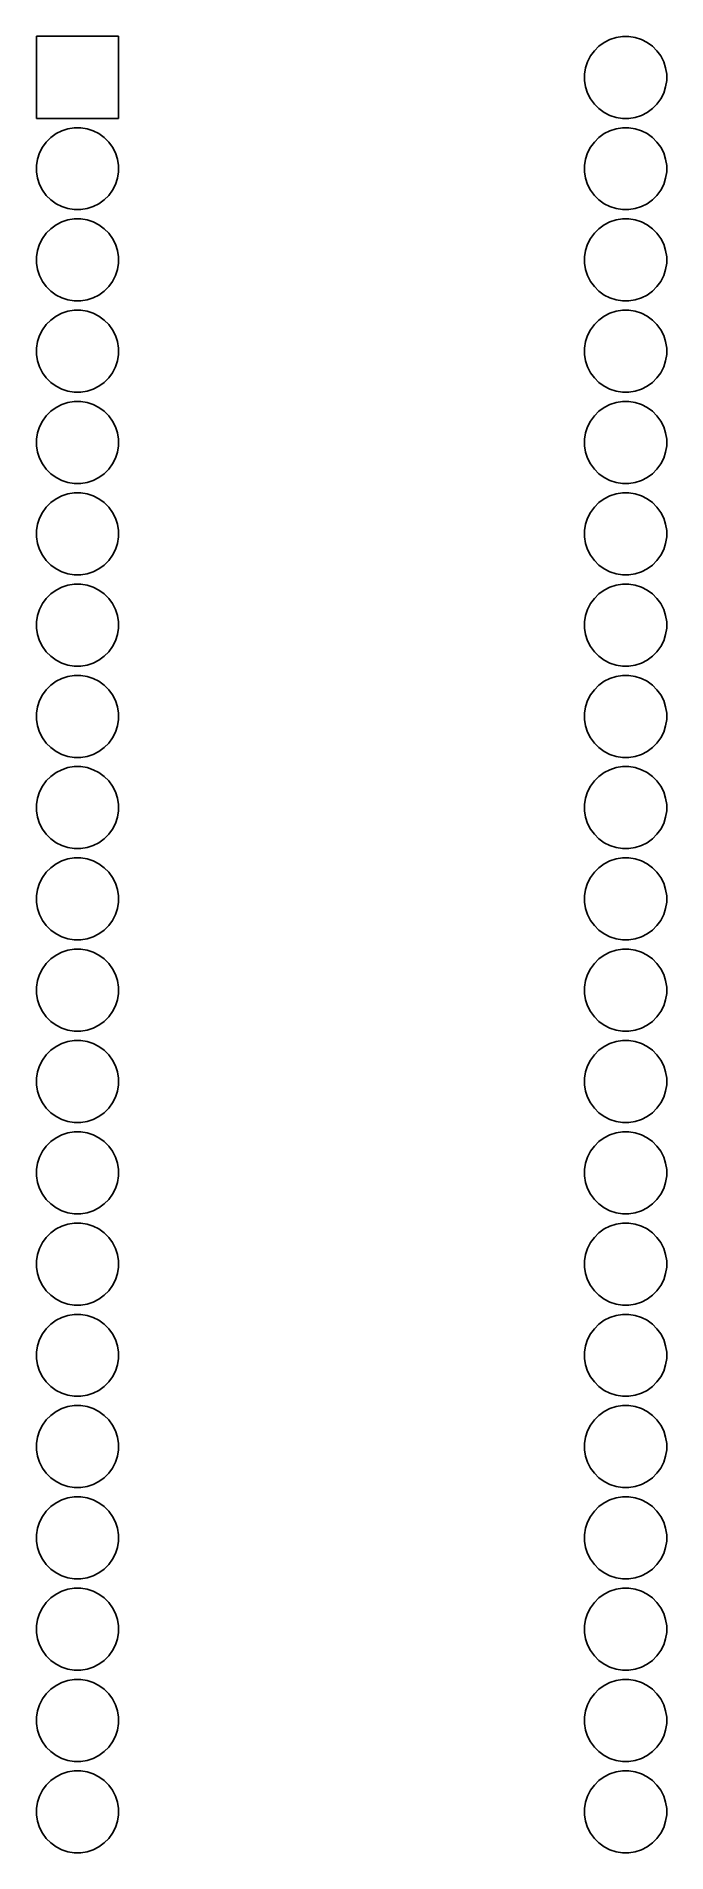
# Model space of a CAD drawing. Header units: inches. Extents: x 0.72 to 5.5, y -3.5 to -0.89.
# Drawn here: x 4.812 to 5.502, y -3.501 to -1.511 of the extents above.
import ezdxf

# ---------------------------------------------------------------- set-up
doc = ezdxf.new("R2010")
doc.units = ezdxf.units.IN
doc.header["$MEASUREMENT"] = 0
doc.layers.add('F.Cu', color=13, linetype='CONTINUOUS', true_color=0xc83434)

msp = doc.modelspace()

# ---------------------------------------------------------------- linework, layer by layer
at = {"layer": 'F.Cu', "linetype": 'CONTINUOUS'}
for p, q in [((4.8119, -1.6011), (4.8119, -1.5111)), ((4.8119, -1.5111), (4.9019, -1.5111)), ((4.9019, -1.5111), (4.9019, -1.6011)), ((5.4464, -1.5123), (5.4534, -1.5112)), ((5.4534, -1.5112), (5.4604, -1.5112)), ((5.4604, -1.5112), (5.4674, -1.5123)), ((5.4185, -1.5326), (5.4227, -1.5269)), ((5.4227, -1.5269), (5.4277, -1.5219)), ((5.4277, -1.5219), (5.4334, -1.5177)), ((5.4334, -1.5177), (5.4397, -1.5145)), ((5.4397, -1.5145), (5.4464, -1.5123)), ((5.4674, -1.5123), (5.4741, -1.5145)), ((5.4741, -1.5145), (5.4804, -1.5177)), ((5.4804, -1.5177), (5.4861, -1.5219)), ((5.4861, -1.5219), (5.4911, -1.5269)), ((5.4911, -1.5269), (5.4953, -1.5326)), ((5.412, -1.5526), (5.4131, -1.5456)), ((5.4131, -1.5456), (5.4153, -1.5389)), ((5.4153, -1.5389), (5.4185, -1.5326)), ((5.4953, -1.5326), (5.4985, -1.5389)), ((5.4985, -1.5389), (5.5006, -1.5456)), ((5.5006, -1.5456), (5.5018, -1.5526)), ((5.412, -1.5596), (5.412, -1.5526)), ((5.4131, -1.5666), (5.412, -1.5596)), ((5.4153, -1.5733), (5.4131, -1.5666)), ((5.5006, -1.5666), (5.4985, -1.5733)), ((5.5018, -1.5596), (5.5006, -1.5666)), ((5.5018, -1.5526), (5.5018, -1.5596)), ((5.4185, -1.5796), (5.4153, -1.5733)), ((5.4227, -1.5853), (5.4185, -1.5796)), ((5.4277, -1.5903), (5.4227, -1.5853)), ((5.4334, -1.5945), (5.4277, -1.5903)), ((5.4861, -1.5903), (5.4804, -1.5945)), ((5.4911, -1.5853), (5.4861, -1.5903)), ((5.4953, -1.5796), (5.4911, -1.5853)), ((5.4985, -1.5733), (5.4953, -1.5796)), ((4.9019, -1.6011), (4.8119, -1.6011)), ((4.8464, -1.6123), (4.8534, -1.6112)), ((4.8534, -1.6112), (4.8604, -1.6112)), ((4.8604, -1.6112), (4.8674, -1.6123)), ((5.4397, -1.5977), (5.4334, -1.5945)), ((5.4464, -1.5999), (5.4397, -1.5977)), ((5.4534, -1.601), (5.4464, -1.5999)), ((5.4464, -1.6123), (5.4534, -1.6112)), ((5.4604, -1.601), (5.4534, -1.601)), ((5.4534, -1.6112), (5.4604, -1.6112)), ((5.4674, -1.5999), (5.4604, -1.601)), ((5.4604, -1.6112), (5.4674, -1.6123)), ((5.4741, -1.5977), (5.4674, -1.5999)), ((5.4804, -1.5945), (5.4741, -1.5977)), ((4.8185, -1.6326), (4.8227, -1.6269)), ((4.8227, -1.6269), (4.8277, -1.6219)), ((4.8277, -1.6219), (4.8334, -1.6177)), ((4.8334, -1.6177), (4.8397, -1.6145)), ((4.8397, -1.6145), (4.8464, -1.6123)), ((4.8674, -1.6123), (4.8741, -1.6145)), ((4.8741, -1.6145), (4.8804, -1.6177)), ((4.8804, -1.6177), (4.8861, -1.6219)), ((4.8861, -1.6219), (4.8911, -1.6269)), ((4.8911, -1.6269), (4.8953, -1.6326)), ((5.4185, -1.6326), (5.4227, -1.6269)), ((5.4227, -1.6269), (5.4277, -1.6219)), ((5.4277, -1.6219), (5.4334, -1.6177)), ((5.4334, -1.6177), (5.4397, -1.6145)), ((5.4397, -1.6145), (5.4464, -1.6123)), ((5.4674, -1.6123), (5.4741, -1.6145)), ((5.4741, -1.6145), (5.4804, -1.6177)), ((5.4804, -1.6177), (5.4861, -1.6219)), ((5.4861, -1.6219), (5.4911, -1.6269)), ((5.4911, -1.6269), (5.4953, -1.6326)), ((4.812, -1.6526), (4.8131, -1.6456)), ((4.8131, -1.6456), (4.8153, -1.6389)), ((4.8153, -1.6389), (4.8185, -1.6326)), ((4.8953, -1.6326), (4.8985, -1.6389)), ((4.8985, -1.6389), (4.9006, -1.6456)), ((4.9006, -1.6456), (4.9018, -1.6526)), ((5.412, -1.6526), (5.4131, -1.6456)), ((5.4131, -1.6456), (5.4153, -1.6389)), ((5.4153, -1.6389), (5.4185, -1.6326)), ((5.4953, -1.6326), (5.4985, -1.6389)), ((5.4985, -1.6389), (5.5006, -1.6456)), ((5.5006, -1.6456), (5.5018, -1.6526)), ((4.812, -1.6596), (4.812, -1.6526)), ((4.8131, -1.6666), (4.812, -1.6596)), ((4.8153, -1.6733), (4.8131, -1.6666)), ((4.9006, -1.6666), (4.8985, -1.6733)), ((4.9018, -1.6596), (4.9006, -1.6666)), ((4.9018, -1.6526), (4.9018, -1.6596)), ((5.412, -1.6596), (5.412, -1.6526)), ((5.4131, -1.6666), (5.412, -1.6596)), ((5.4153, -1.6733), (5.4131, -1.6666)), ((5.5006, -1.6666), (5.4985, -1.6733)), ((5.5018, -1.6596), (5.5006, -1.6666)), ((5.5018, -1.6526), (5.5018, -1.6596)), ((4.8185, -1.6796), (4.8153, -1.6733)), ((4.8227, -1.6853), (4.8185, -1.6796)), ((4.8277, -1.6903), (4.8227, -1.6853)), ((4.8334, -1.6945), (4.8277, -1.6903)), ((4.8861, -1.6903), (4.8804, -1.6945)), ((4.8911, -1.6853), (4.8861, -1.6903)), ((4.8953, -1.6796), (4.8911, -1.6853)), ((4.8985, -1.6733), (4.8953, -1.6796)), ((5.4185, -1.6796), (5.4153, -1.6733)), ((5.4227, -1.6853), (5.4185, -1.6796)), ((5.4277, -1.6903), (5.4227, -1.6853)), ((5.4334, -1.6945), (5.4277, -1.6903)), ((5.4861, -1.6903), (5.4804, -1.6945)), ((5.4911, -1.6853), (5.4861, -1.6903)), ((5.4953, -1.6796), (5.4911, -1.6853)), ((5.4985, -1.6733), (5.4953, -1.6796)), ((4.8397, -1.6977), (4.8334, -1.6945)), ((4.8464, -1.6999), (4.8397, -1.6977)), ((4.8534, -1.701), (4.8464, -1.6999)), ((4.8464, -1.7123), (4.8534, -1.7112)), ((4.8604, -1.701), (4.8534, -1.701)), ((4.8534, -1.7112), (4.8604, -1.7112)), ((4.8674, -1.6999), (4.8604, -1.701)), ((4.8604, -1.7112), (4.8674, -1.7123)), ((4.8741, -1.6977), (4.8674, -1.6999)), ((4.8804, -1.6945), (4.8741, -1.6977)), ((5.4397, -1.6977), (5.4334, -1.6945)), ((5.4464, -1.6999), (5.4397, -1.6977)), ((5.4534, -1.701), (5.4464, -1.6999)), ((5.4464, -1.7123), (5.4534, -1.7112)), ((5.4604, -1.701), (5.4534, -1.701)), ((5.4534, -1.7112), (5.4604, -1.7112)), ((5.4674, -1.6999), (5.4604, -1.701)), ((5.4604, -1.7112), (5.4674, -1.7123)), ((5.4741, -1.6977), (5.4674, -1.6999)), ((5.4804, -1.6945), (5.4741, -1.6977)), ((4.8185, -1.7326), (4.8227, -1.7269)), ((4.8227, -1.7269), (4.8277, -1.7219)), ((4.8277, -1.7219), (4.8334, -1.7177)), ((4.8334, -1.7177), (4.8397, -1.7145)), ((4.8397, -1.7145), (4.8464, -1.7123)), ((4.8674, -1.7123), (4.8741, -1.7145)), ((4.8741, -1.7145), (4.8804, -1.7177)), ((4.8804, -1.7177), (4.8861, -1.7219)), ((4.8861, -1.7219), (4.8911, -1.7269)), ((4.8911, -1.7269), (4.8953, -1.7326)), ((5.4185, -1.7326), (5.4227, -1.7269)), ((5.4227, -1.7269), (5.4277, -1.7219)), ((5.4277, -1.7219), (5.4334, -1.7177)), ((5.4334, -1.7177), (5.4397, -1.7145)), ((5.4397, -1.7145), (5.4464, -1.7123)), ((5.4674, -1.7123), (5.4741, -1.7145)), ((5.4741, -1.7145), (5.4804, -1.7177)), ((5.4804, -1.7177), (5.4861, -1.7219)), ((5.4861, -1.7219), (5.4911, -1.7269)), ((5.4911, -1.7269), (5.4953, -1.7326)), ((4.812, -1.7526), (4.8131, -1.7456)), ((4.8131, -1.7456), (4.8153, -1.7389)), ((4.8153, -1.7389), (4.8185, -1.7326)), ((4.8953, -1.7326), (4.8985, -1.7389)), ((4.8985, -1.7389), (4.9006, -1.7456)), ((4.9006, -1.7456), (4.9018, -1.7526)), ((5.412, -1.7526), (5.4131, -1.7456)), ((5.4131, -1.7456), (5.4153, -1.7389)), ((5.4153, -1.7389), (5.4185, -1.7326)), ((5.4953, -1.7326), (5.4985, -1.7389)), ((5.4985, -1.7389), (5.5006, -1.7456)), ((5.5006, -1.7456), (5.5018, -1.7526)), ((4.812, -1.7596), (4.812, -1.7526)), ((4.8131, -1.7666), (4.812, -1.7596)), ((4.8153, -1.7733), (4.8131, -1.7666)), ((4.9006, -1.7666), (4.8985, -1.7733)), ((4.9018, -1.7596), (4.9006, -1.7666)), ((4.9018, -1.7526), (4.9018, -1.7596)), ((5.412, -1.7596), (5.412, -1.7526)), ((5.4131, -1.7666), (5.412, -1.7596)), ((5.4153, -1.7733), (5.4131, -1.7666)), ((5.5006, -1.7666), (5.4985, -1.7733)), ((5.5018, -1.7596), (5.5006, -1.7666)), ((5.5018, -1.7526), (5.5018, -1.7596)), ((4.8185, -1.7796), (4.8153, -1.7733)), ((4.8227, -1.7853), (4.8185, -1.7796)), ((4.8277, -1.7903), (4.8227, -1.7853)), ((4.8334, -1.7945), (4.8277, -1.7903)), ((4.8861, -1.7903), (4.8804, -1.7945)), ((4.8911, -1.7853), (4.8861, -1.7903)), ((4.8953, -1.7796), (4.8911, -1.7853)), ((4.8985, -1.7733), (4.8953, -1.7796)), ((5.4185, -1.7796), (5.4153, -1.7733)), ((5.4227, -1.7853), (5.4185, -1.7796)), ((5.4277, -1.7903), (5.4227, -1.7853)), ((5.4334, -1.7945), (5.4277, -1.7903)), ((5.4861, -1.7903), (5.4804, -1.7945)), ((5.4911, -1.7853), (5.4861, -1.7903)), ((5.4953, -1.7796), (5.4911, -1.7853)), ((5.4985, -1.7733), (5.4953, -1.7796)), ((4.8397, -1.7977), (4.8334, -1.7945)), ((4.8464, -1.7999), (4.8397, -1.7977)), ((4.8534, -1.801), (4.8464, -1.7999)), ((4.8604, -1.801), (4.8534, -1.801)), ((4.8674, -1.7999), (4.8604, -1.801)), ((4.8741, -1.7977), (4.8674, -1.7999)), ((4.8804, -1.7945), (4.8741, -1.7977)), ((5.4397, -1.7977), (5.4334, -1.7945)), ((5.4464, -1.7999), (5.4397, -1.7977)), ((5.4534, -1.801), (5.4464, -1.7999)), ((5.4604, -1.801), (5.4534, -1.801)), ((5.4674, -1.7999), (5.4604, -1.801)), ((5.4741, -1.7977), (5.4674, -1.7999)), ((5.4804, -1.7945), (5.4741, -1.7977)), ((4.8185, -1.8326), (4.8227, -1.8269)), ((4.8227, -1.8269), (4.8277, -1.8219)), ((4.8277, -1.8219), (4.8334, -1.8177)), ((4.8334, -1.8177), (4.8397, -1.8145)), ((4.8397, -1.8145), (4.8464, -1.8123)), ((4.8464, -1.8123), (4.8534, -1.8112)), ((4.8534, -1.8112), (4.8604, -1.8112)), ((4.8604, -1.8112), (4.8674, -1.8123)), ((4.8674, -1.8123), (4.8741, -1.8145)), ((4.8741, -1.8145), (4.8804, -1.8177)), ((4.8804, -1.8177), (4.8861, -1.8219)), ((4.8861, -1.8219), (4.8911, -1.8269)), ((4.8911, -1.8269), (4.8953, -1.8326)), ((5.4185, -1.8326), (5.4227, -1.8269)), ((5.4227, -1.8269), (5.4277, -1.8219)), ((5.4277, -1.8219), (5.4334, -1.8177)), ((5.4334, -1.8177), (5.4397, -1.8145)), ((5.4397, -1.8145), (5.4464, -1.8123)), ((5.4464, -1.8123), (5.4534, -1.8112)), ((5.4534, -1.8112), (5.4604, -1.8112)), ((5.4604, -1.8112), (5.4674, -1.8123)), ((5.4674, -1.8123), (5.4741, -1.8145)), ((5.4741, -1.8145), (5.4804, -1.8177)), ((5.4804, -1.8177), (5.4861, -1.8219)), ((5.4861, -1.8219), (5.4911, -1.8269)), ((5.4911, -1.8269), (5.4953, -1.8326)), ((4.812, -1.8526), (4.8131, -1.8456)), ((4.8131, -1.8456), (4.8153, -1.8389)), ((4.8153, -1.8389), (4.8185, -1.8326)), ((4.8953, -1.8326), (4.8985, -1.8389)), ((4.8985, -1.8389), (4.9006, -1.8456)), ((4.9006, -1.8456), (4.9018, -1.8526)), ((5.412, -1.8526), (5.4131, -1.8456)), ((5.4131, -1.8456), (5.4153, -1.8389)), ((5.4153, -1.8389), (5.4185, -1.8326)), ((5.4953, -1.8326), (5.4985, -1.8389)), ((5.4985, -1.8389), (5.5006, -1.8456)), ((5.5006, -1.8456), (5.5018, -1.8526)), ((4.812, -1.8596), (4.812, -1.8526)), ((4.8131, -1.8666), (4.812, -1.8596)), ((4.8153, -1.8733), (4.8131, -1.8666)), ((4.9006, -1.8666), (4.8985, -1.8733)), ((4.9018, -1.8596), (4.9006, -1.8666)), ((4.9018, -1.8526), (4.9018, -1.8596)), ((5.412, -1.8596), (5.412, -1.8526)), ((5.4131, -1.8666), (5.412, -1.8596)), ((5.4153, -1.8733), (5.4131, -1.8666)), ((5.5006, -1.8666), (5.4985, -1.8733)), ((5.5018, -1.8596), (5.5006, -1.8666)), ((5.5018, -1.8526), (5.5018, -1.8596)), ((4.8185, -1.8796), (4.8153, -1.8733)), ((4.8227, -1.8853), (4.8185, -1.8796)), ((4.8277, -1.8903), (4.8227, -1.8853)), ((4.8334, -1.8945), (4.8277, -1.8903)), ((4.8861, -1.8903), (4.8804, -1.8945)), ((4.8911, -1.8853), (4.8861, -1.8903)), ((4.8953, -1.8796), (4.8911, -1.8853)), ((4.8985, -1.8733), (4.8953, -1.8796)), ((5.4185, -1.8796), (5.4153, -1.8733)), ((5.4227, -1.8853), (5.4185, -1.8796)), ((5.4277, -1.8903), (5.4227, -1.8853)), ((5.4334, -1.8945), (5.4277, -1.8903)), ((5.4861, -1.8903), (5.4804, -1.8945)), ((5.4911, -1.8853), (5.4861, -1.8903)), ((5.4953, -1.8796), (5.4911, -1.8853)), ((5.4985, -1.8733), (5.4953, -1.8796)), ((4.8397, -1.8977), (4.8334, -1.8945)), ((4.8464, -1.8999), (4.8397, -1.8977)), ((4.8534, -1.901), (4.8464, -1.8999)), ((4.8604, -1.901), (4.8534, -1.901)), ((4.8674, -1.8999), (4.8604, -1.901)), ((4.8741, -1.8977), (4.8674, -1.8999)), ((4.8804, -1.8945), (4.8741, -1.8977)), ((5.4397, -1.8977), (5.4334, -1.8945)), ((5.4464, -1.8999), (5.4397, -1.8977)), ((5.4534, -1.901), (5.4464, -1.8999)), ((5.4604, -1.901), (5.4534, -1.901)), ((5.4674, -1.8999), (5.4604, -1.901)), ((5.4741, -1.8977), (5.4674, -1.8999)), ((5.4804, -1.8945), (5.4741, -1.8977)), ((4.8185, -1.9326), (4.8227, -1.9269)), ((4.8227, -1.9269), (4.8277, -1.9219)), ((4.8277, -1.9219), (4.8334, -1.9177)), ((4.8334, -1.9177), (4.8397, -1.9145)), ((4.8397, -1.9145), (4.8464, -1.9123)), ((4.8464, -1.9123), (4.8534, -1.9112)), ((4.8534, -1.9112), (4.8604, -1.9112)), ((4.8604, -1.9112), (4.8674, -1.9123)), ((4.8674, -1.9123), (4.8741, -1.9145)), ((4.8741, -1.9145), (4.8804, -1.9177)), ((4.8804, -1.9177), (4.8861, -1.9219)), ((4.8861, -1.9219), (4.8911, -1.9269)), ((4.8911, -1.9269), (4.8953, -1.9326)), ((5.4185, -1.9326), (5.4227, -1.9269)), ((5.4227, -1.9269), (5.4277, -1.9219)), ((5.4277, -1.9219), (5.4334, -1.9177)), ((5.4334, -1.9177), (5.4397, -1.9145)), ((5.4397, -1.9145), (5.4464, -1.9123)), ((5.4464, -1.9123), (5.4534, -1.9112)), ((5.4534, -1.9112), (5.4604, -1.9112)), ((5.4604, -1.9112), (5.4674, -1.9123)), ((5.4674, -1.9123), (5.4741, -1.9145)), ((5.4741, -1.9145), (5.4804, -1.9177)), ((5.4804, -1.9177), (5.4861, -1.9219)), ((5.4861, -1.9219), (5.4911, -1.9269)), ((5.4911, -1.9269), (5.4953, -1.9326)), ((4.812, -1.9526), (4.8131, -1.9456)), ((4.8131, -1.9456), (4.8153, -1.9389)), ((4.8153, -1.9389), (4.8185, -1.9326)), ((4.8953, -1.9326), (4.8985, -1.9389)), ((4.8985, -1.9389), (4.9006, -1.9456)), ((4.9006, -1.9456), (4.9018, -1.9526)), ((5.412, -1.9526), (5.4131, -1.9456)), ((5.4131, -1.9456), (5.4153, -1.9389)), ((5.4153, -1.9389), (5.4185, -1.9326)), ((5.4953, -1.9326), (5.4985, -1.9389)), ((5.4985, -1.9389), (5.5006, -1.9456)), ((5.5006, -1.9456), (5.5018, -1.9526)), ((4.812, -1.9596), (4.812, -1.9526)), ((4.8131, -1.9666), (4.812, -1.9596)), ((4.8153, -1.9733), (4.8131, -1.9666)), ((4.9006, -1.9666), (4.8985, -1.9733)), ((4.9018, -1.9596), (4.9006, -1.9666)), ((4.9018, -1.9526), (4.9018, -1.9596)), ((5.412, -1.9596), (5.412, -1.9526)), ((5.4131, -1.9666), (5.412, -1.9596)), ((5.4153, -1.9733), (5.4131, -1.9666)), ((5.5006, -1.9666), (5.4985, -1.9733)), ((5.5018, -1.9596), (5.5006, -1.9666)), ((5.5018, -1.9526), (5.5018, -1.9596)), ((4.8185, -1.9796), (4.8153, -1.9733)), ((4.8227, -1.9853), (4.8185, -1.9796)), ((4.8277, -1.9903), (4.8227, -1.9853)), ((4.8911, -1.9853), (4.8861, -1.9903)), ((4.8953, -1.9796), (4.8911, -1.9853)), ((4.8985, -1.9733), (4.8953, -1.9796)), ((5.4185, -1.9796), (5.4153, -1.9733)), ((5.4227, -1.9853), (5.4185, -1.9796)), ((5.4277, -1.9903), (5.4227, -1.9853)), ((5.4911, -1.9853), (5.4861, -1.9903)), ((5.4953, -1.9796), (5.4911, -1.9853)), ((5.4985, -1.9733), (5.4953, -1.9796)), ((4.8334, -1.9945), (4.8277, -1.9903)), ((4.8397, -1.9977), (4.8334, -1.9945)), ((4.8464, -1.9999), (4.8397, -1.9977)), ((4.8534, -2.001), (4.8464, -1.9999)), ((4.8604, -2.001), (4.8534, -2.001)), ((4.8674, -1.9999), (4.8604, -2.001)), ((4.8741, -1.9977), (4.8674, -1.9999)), ((4.8804, -1.9945), (4.8741, -1.9977)), ((4.8861, -1.9903), (4.8804, -1.9945)), ((5.4334, -1.9945), (5.4277, -1.9903)), ((5.4397, -1.9977), (5.4334, -1.9945)), ((5.4464, -1.9999), (5.4397, -1.9977)), ((5.4534, -2.001), (5.4464, -1.9999)), ((5.4604, -2.001), (5.4534, -2.001)), ((5.4674, -1.9999), (5.4604, -2.001)), ((5.4741, -1.9977), (5.4674, -1.9999)), ((5.4804, -1.9945), (5.4741, -1.9977)), ((5.4861, -1.9903), (5.4804, -1.9945)), ((4.8185, -2.0326), (4.8227, -2.0269)), ((4.8227, -2.0269), (4.8277, -2.0219)), ((4.8277, -2.0219), (4.8334, -2.0177)), ((4.8334, -2.0177), (4.8397, -2.0145)), ((4.8397, -2.0145), (4.8464, -2.0123)), ((4.8464, -2.0123), (4.8534, -2.0112)), ((4.8534, -2.0112), (4.8604, -2.0112)), ((4.8604, -2.0112), (4.8674, -2.0123)), ((4.8674, -2.0123), (4.8741, -2.0145)), ((4.8741, -2.0145), (4.8804, -2.0177)), ((4.8804, -2.0177), (4.8861, -2.0219)), ((4.8861, -2.0219), (4.8911, -2.0269)), ((4.8911, -2.0269), (4.8953, -2.0326)), ((5.4185, -2.0326), (5.4227, -2.0269)), ((5.4227, -2.0269), (5.4277, -2.0219)), ((5.4277, -2.0219), (5.4334, -2.0177)), ((5.4334, -2.0177), (5.4397, -2.0145)), ((5.4397, -2.0145), (5.4464, -2.0123)), ((5.4464, -2.0123), (5.4534, -2.0112)), ((5.4534, -2.0112), (5.4604, -2.0112)), ((5.4604, -2.0112), (5.4674, -2.0123)), ((5.4674, -2.0123), (5.4741, -2.0145)), ((5.4741, -2.0145), (5.4804, -2.0177)), ((5.4804, -2.0177), (5.4861, -2.0219)), ((5.4861, -2.0219), (5.4911, -2.0269)), ((5.4911, -2.0269), (5.4953, -2.0326)), ((4.812, -2.0526), (4.8131, -2.0456)), ((4.8131, -2.0456), (4.8153, -2.0389)), ((4.8153, -2.0389), (4.8185, -2.0326)), ((4.8953, -2.0326), (4.8985, -2.0389)), ((4.8985, -2.0389), (4.9006, -2.0456)), ((4.9006, -2.0456), (4.9018, -2.0526)), ((5.412, -2.0526), (5.4131, -2.0456)), ((5.4131, -2.0456), (5.4153, -2.0389)), ((5.4153, -2.0389), (5.4185, -2.0326)), ((5.4953, -2.0326), (5.4985, -2.0389)), ((5.4985, -2.0389), (5.5006, -2.0456)), ((5.5006, -2.0456), (5.5018, -2.0526)), ((4.812, -2.0596), (4.812, -2.0526)), ((4.8131, -2.0666), (4.812, -2.0596)), ((4.8153, -2.0733), (4.8131, -2.0666)), ((4.9006, -2.0666), (4.8985, -2.0733)), ((4.9018, -2.0596), (4.9006, -2.0666)), ((4.9018, -2.0526), (4.9018, -2.0596)), ((5.412, -2.0596), (5.412, -2.0526)), ((5.4131, -2.0666), (5.412, -2.0596)), ((5.4153, -2.0733), (5.4131, -2.0666)), ((5.5006, -2.0666), (5.4985, -2.0733)), ((5.5018, -2.0596), (5.5006, -2.0666)), ((5.5018, -2.0526), (5.5018, -2.0596)), ((4.8185, -2.0796), (4.8153, -2.0733)), ((4.8227, -2.0853), (4.8185, -2.0796)), ((4.8277, -2.0903), (4.8227, -2.0853)), ((4.8911, -2.0853), (4.8861, -2.0903)), ((4.8953, -2.0796), (4.8911, -2.0853)), ((4.8985, -2.0733), (4.8953, -2.0796)), ((5.4185, -2.0796), (5.4153, -2.0733)), ((5.4227, -2.0853), (5.4185, -2.0796)), ((5.4277, -2.0903), (5.4227, -2.0853)), ((5.4911, -2.0853), (5.4861, -2.0903)), ((5.4953, -2.0796), (5.4911, -2.0853)), ((5.4985, -2.0733), (5.4953, -2.0796)), ((4.8334, -2.0945), (4.8277, -2.0903)), ((4.8397, -2.0977), (4.8334, -2.0945)), ((4.8464, -2.0999), (4.8397, -2.0977)), ((4.8534, -2.101), (4.8464, -2.0999)), ((4.8604, -2.101), (4.8534, -2.101)), ((4.8674, -2.0999), (4.8604, -2.101)), ((4.8741, -2.0977), (4.8674, -2.0999)), ((4.8804, -2.0945), (4.8741, -2.0977)), ((4.8861, -2.0903), (4.8804, -2.0945)), ((5.4334, -2.0945), (5.4277, -2.0903)), ((5.4397, -2.0977), (5.4334, -2.0945)), ((5.4464, -2.0999), (5.4397, -2.0977)), ((5.4534, -2.101), (5.4464, -2.0999)), ((5.4604, -2.101), (5.4534, -2.101)), ((5.4674, -2.0999), (5.4604, -2.101)), ((5.4741, -2.0977), (5.4674, -2.0999)), ((5.4804, -2.0945), (5.4741, -2.0977)), ((5.4861, -2.0903), (5.4804, -2.0945)), ((4.8185, -2.1326), (4.8227, -2.1269)), ((4.8227, -2.1269), (4.8277, -2.1219)), ((4.8277, -2.1219), (4.8334, -2.1177)), ((4.8334, -2.1177), (4.8397, -2.1145)), ((4.8397, -2.1145), (4.8464, -2.1123)), ((4.8464, -2.1123), (4.8534, -2.1112)), ((4.8534, -2.1112), (4.8604, -2.1112)), ((4.8604, -2.1112), (4.8674, -2.1123)), ((4.8674, -2.1123), (4.8741, -2.1145)), ((4.8741, -2.1145), (4.8804, -2.1177)), ((4.8804, -2.1177), (4.8861, -2.1219)), ((4.8861, -2.1219), (4.8911, -2.1269)), ((4.8911, -2.1269), (4.8953, -2.1326)), ((5.4185, -2.1326), (5.4227, -2.1269)), ((5.4227, -2.1269), (5.4277, -2.1219)), ((5.4277, -2.1219), (5.4334, -2.1177)), ((5.4334, -2.1177), (5.4397, -2.1145)), ((5.4397, -2.1145), (5.4464, -2.1123)), ((5.4464, -2.1123), (5.4534, -2.1112)), ((5.4534, -2.1112), (5.4604, -2.1112)), ((5.4604, -2.1112), (5.4674, -2.1123)), ((5.4674, -2.1123), (5.4741, -2.1145)), ((5.4741, -2.1145), (5.4804, -2.1177)), ((5.4804, -2.1177), (5.4861, -2.1219)), ((5.4861, -2.1219), (5.4911, -2.1269)), ((5.4911, -2.1269), (5.4953, -2.1326)), ((4.812, -2.1526), (4.8131, -2.1456)), ((4.8131, -2.1456), (4.8153, -2.1389)), ((4.8153, -2.1389), (4.8185, -2.1326)), ((4.8953, -2.1326), (4.8985, -2.1389)), ((4.8985, -2.1389), (4.9006, -2.1456)), ((4.9006, -2.1456), (4.9018, -2.1526)), ((5.412, -2.1526), (5.4131, -2.1456)), ((5.4131, -2.1456), (5.4153, -2.1389)), ((5.4153, -2.1389), (5.4185, -2.1326)), ((5.4953, -2.1326), (5.4985, -2.1389)), ((5.4985, -2.1389), (5.5006, -2.1456)), ((5.5006, -2.1456), (5.5018, -2.1526)), ((4.812, -2.1596), (4.812, -2.1526)), ((4.8131, -2.1666), (4.812, -2.1596)), ((4.8153, -2.1733), (4.8131, -2.1666)), ((4.9006, -2.1666), (4.8985, -2.1733)), ((4.9018, -2.1596), (4.9006, -2.1666)), ((4.9018, -2.1526), (4.9018, -2.1596)), ((5.412, -2.1596), (5.412, -2.1526)), ((5.4131, -2.1666), (5.412, -2.1596)), ((5.4153, -2.1733), (5.4131, -2.1666)), ((5.5006, -2.1666), (5.4985, -2.1733)), ((5.5018, -2.1596), (5.5006, -2.1666)), ((5.5018, -2.1526), (5.5018, -2.1596)), ((4.8185, -2.1796), (4.8153, -2.1733)), ((4.8227, -2.1853), (4.8185, -2.1796)), ((4.8277, -2.1903), (4.8227, -2.1853)), ((4.8911, -2.1853), (4.8861, -2.1903)), ((4.8953, -2.1796), (4.8911, -2.1853)), ((4.8985, -2.1733), (4.8953, -2.1796)), ((5.4185, -2.1796), (5.4153, -2.1733)), ((5.4227, -2.1853), (5.4185, -2.1796)), ((5.4277, -2.1903), (5.4227, -2.1853)), ((5.4911, -2.1853), (5.4861, -2.1903)), ((5.4953, -2.1796), (5.4911, -2.1853)), ((5.4985, -2.1733), (5.4953, -2.1796)), ((4.8334, -2.1945), (4.8277, -2.1903)), ((4.8397, -2.1977), (4.8334, -2.1945)), ((4.8464, -2.1999), (4.8397, -2.1977)), ((4.8534, -2.201), (4.8464, -2.1999)), ((4.8604, -2.201), (4.8534, -2.201)), ((4.8674, -2.1999), (4.8604, -2.201)), ((4.8741, -2.1977), (4.8674, -2.1999)), ((4.8804, -2.1945), (4.8741, -2.1977)), ((4.8861, -2.1903), (4.8804, -2.1945)), ((5.4334, -2.1945), (5.4277, -2.1903)), ((5.4397, -2.1977), (5.4334, -2.1945)), ((5.4464, -2.1999), (5.4397, -2.1977)), ((5.4534, -2.201), (5.4464, -2.1999)), ((5.4604, -2.201), (5.4534, -2.201)), ((5.4674, -2.1999), (5.4604, -2.201)), ((5.4741, -2.1977), (5.4674, -2.1999)), ((5.4804, -2.1945), (5.4741, -2.1977)), ((5.4861, -2.1903), (5.4804, -2.1945)), ((4.8185, -2.2326), (4.8227, -2.2269)), ((4.8227, -2.2269), (4.8277, -2.2219)), ((4.8277, -2.2219), (4.8334, -2.2177)), ((4.8334, -2.2177), (4.8397, -2.2145)), ((4.8397, -2.2145), (4.8464, -2.2123)), ((4.8464, -2.2123), (4.8534, -2.2112)), ((4.8534, -2.2112), (4.8604, -2.2112)), ((4.8604, -2.2112), (4.8674, -2.2123)), ((4.8674, -2.2123), (4.8741, -2.2145)), ((4.8741, -2.2145), (4.8804, -2.2177)), ((4.8804, -2.2177), (4.8861, -2.2219)), ((4.8861, -2.2219), (4.8911, -2.2269)), ((4.8911, -2.2269), (4.8953, -2.2326)), ((5.4185, -2.2326), (5.4227, -2.2269)), ((5.4227, -2.2269), (5.4277, -2.2219)), ((5.4277, -2.2219), (5.4334, -2.2177)), ((5.4334, -2.2177), (5.4397, -2.2145)), ((5.4397, -2.2145), (5.4464, -2.2123)), ((5.4464, -2.2123), (5.4534, -2.2112)), ((5.4534, -2.2112), (5.4604, -2.2112)), ((5.4604, -2.2112), (5.4674, -2.2123)), ((5.4674, -2.2123), (5.4741, -2.2145)), ((5.4741, -2.2145), (5.4804, -2.2177)), ((5.4804, -2.2177), (5.4861, -2.2219)), ((5.4861, -2.2219), (5.4911, -2.2269)), ((5.4911, -2.2269), (5.4953, -2.2326)), ((4.812, -2.2526), (4.8131, -2.2456)), ((4.8131, -2.2456), (4.8153, -2.2389)), ((4.8153, -2.2389), (4.8185, -2.2326)), ((4.8953, -2.2326), (4.8985, -2.2389)), ((4.8985, -2.2389), (4.9006, -2.2456)), ((4.9006, -2.2456), (4.9018, -2.2526)), ((5.412, -2.2526), (5.4131, -2.2456)), ((5.4131, -2.2456), (5.4153, -2.2389)), ((5.4153, -2.2389), (5.4185, -2.2326)), ((5.4953, -2.2326), (5.4985, -2.2389)), ((5.4985, -2.2389), (5.5006, -2.2456)), ((5.5006, -2.2456), (5.5018, -2.2526)), ((4.812, -2.2596), (4.812, -2.2526)), ((4.8131, -2.2666), (4.812, -2.2596)), ((4.8153, -2.2733), (4.8131, -2.2666)), ((4.9006, -2.2666), (4.8985, -2.2733)), ((4.9018, -2.2596), (4.9006, -2.2666)), ((4.9018, -2.2526), (4.9018, -2.2596)), ((5.412, -2.2596), (5.412, -2.2526)), ((5.4131, -2.2666), (5.412, -2.2596)), ((5.4153, -2.2733), (5.4131, -2.2666)), ((5.5006, -2.2666), (5.4985, -2.2733)), ((5.5018, -2.2596), (5.5006, -2.2666)), ((5.5018, -2.2526), (5.5018, -2.2596)), ((4.8185, -2.2796), (4.8153, -2.2733)), ((4.8227, -2.2853), (4.8185, -2.2796)), ((4.8277, -2.2903), (4.8227, -2.2853)), ((4.8911, -2.2853), (4.8861, -2.2903)), ((4.8953, -2.2796), (4.8911, -2.2853)), ((4.8985, -2.2733), (4.8953, -2.2796)), ((5.4185, -2.2796), (5.4153, -2.2733)), ((5.4227, -2.2853), (5.4185, -2.2796)), ((5.4277, -2.2903), (5.4227, -2.2853)), ((5.4911, -2.2853), (5.4861, -2.2903)), ((5.4953, -2.2796), (5.4911, -2.2853)), ((5.4985, -2.2733), (5.4953, -2.2796)), ((4.8334, -2.2945), (4.8277, -2.2903)), ((4.8397, -2.2977), (4.8334, -2.2945)), ((4.8464, -2.2999), (4.8397, -2.2977)), ((4.8534, -2.301), (4.8464, -2.2999)), ((4.8604, -2.301), (4.8534, -2.301)), ((4.8674, -2.2999), (4.8604, -2.301)), ((4.8741, -2.2977), (4.8674, -2.2999)), ((4.8804, -2.2945), (4.8741, -2.2977)), ((4.8861, -2.2903), (4.8804, -2.2945)), ((5.4334, -2.2945), (5.4277, -2.2903)), ((5.4397, -2.2977), (5.4334, -2.2945)), ((5.4464, -2.2999), (5.4397, -2.2977)), ((5.4534, -2.301), (5.4464, -2.2999)), ((5.4604, -2.301), (5.4534, -2.301)), ((5.4674, -2.2999), (5.4604, -2.301)), ((5.4741, -2.2977), (5.4674, -2.2999)), ((5.4804, -2.2945), (5.4741, -2.2977)), ((5.4861, -2.2903), (5.4804, -2.2945)), ((4.8185, -2.3326), (4.8227, -2.3269)), ((4.8227, -2.3269), (4.8277, -2.3219)), ((4.8277, -2.3219), (4.8334, -2.3177)), ((4.8334, -2.3177), (4.8397, -2.3145)), ((4.8397, -2.3145), (4.8464, -2.3123)), ((4.8464, -2.3123), (4.8534, -2.3112)), ((4.8534, -2.3112), (4.8604, -2.3112)), ((4.8604, -2.3112), (4.8674, -2.3123)), ((4.8674, -2.3123), (4.8741, -2.3145)), ((4.8741, -2.3145), (4.8804, -2.3177)), ((4.8804, -2.3177), (4.8861, -2.3219)), ((4.8861, -2.3219), (4.8911, -2.3269)), ((4.8911, -2.3269), (4.8953, -2.3326)), ((5.4185, -2.3326), (5.4227, -2.3269)), ((5.4227, -2.3269), (5.4277, -2.3219)), ((5.4277, -2.3219), (5.4334, -2.3177)), ((5.4334, -2.3177), (5.4397, -2.3145)), ((5.4397, -2.3145), (5.4464, -2.3123)), ((5.4464, -2.3123), (5.4534, -2.3112)), ((5.4534, -2.3112), (5.4604, -2.3112)), ((5.4604, -2.3112), (5.4674, -2.3123)), ((5.4674, -2.3123), (5.4741, -2.3145)), ((5.4741, -2.3145), (5.4804, -2.3177)), ((5.4804, -2.3177), (5.4861, -2.3219)), ((5.4861, -2.3219), (5.4911, -2.3269)), ((5.4911, -2.3269), (5.4953, -2.3326)), ((4.812, -2.3526), (4.8131, -2.3456)), ((4.8131, -2.3456), (4.8153, -2.3389)), ((4.8153, -2.3389), (4.8185, -2.3326)), ((4.8953, -2.3326), (4.8985, -2.3389)), ((4.8985, -2.3389), (4.9006, -2.3456)), ((4.9006, -2.3456), (4.9018, -2.3526)), ((5.412, -2.3526), (5.4131, -2.3456)), ((5.4131, -2.3456), (5.4153, -2.3389)), ((5.4153, -2.3389), (5.4185, -2.3326)), ((5.4953, -2.3326), (5.4985, -2.3389)), ((5.4985, -2.3389), (5.5006, -2.3456)), ((5.5006, -2.3456), (5.5018, -2.3526)), ((4.812, -2.3596), (4.812, -2.3526)), ((4.8131, -2.3666), (4.812, -2.3596)), ((4.8153, -2.3733), (4.8131, -2.3666)), ((4.9006, -2.3666), (4.8985, -2.3733)), ((4.9018, -2.3596), (4.9006, -2.3666)), ((4.9018, -2.3526), (4.9018, -2.3596)), ((5.412, -2.3596), (5.412, -2.3526)), ((5.4131, -2.3666), (5.412, -2.3596)), ((5.4153, -2.3733), (5.4131, -2.3666)), ((5.5006, -2.3666), (5.4985, -2.3733)), ((5.5018, -2.3596), (5.5006, -2.3666)), ((5.5018, -2.3526), (5.5018, -2.3596)), ((4.8185, -2.3796), (4.8153, -2.3733)), ((4.8227, -2.3853), (4.8185, -2.3796)), ((4.8277, -2.3903), (4.8227, -2.3853)), ((4.8911, -2.3853), (4.8861, -2.3903)), ((4.8953, -2.3796), (4.8911, -2.3853)), ((4.8985, -2.3733), (4.8953, -2.3796)), ((5.4185, -2.3796), (5.4153, -2.3733)), ((5.4227, -2.3853), (5.4185, -2.3796)), ((5.4277, -2.3903), (5.4227, -2.3853)), ((5.4911, -2.3853), (5.4861, -2.3903)), ((5.4953, -2.3796), (5.4911, -2.3853)), ((5.4985, -2.3733), (5.4953, -2.3796)), ((4.8334, -2.3945), (4.8277, -2.3903)), ((4.8397, -2.3977), (4.8334, -2.3945)), ((4.8464, -2.3999), (4.8397, -2.3977)), ((4.8534, -2.401), (4.8464, -2.3999)), ((4.8604, -2.401), (4.8534, -2.401)), ((4.8674, -2.3999), (4.8604, -2.401)), ((4.8741, -2.3977), (4.8674, -2.3999)), ((4.8804, -2.3945), (4.8741, -2.3977)), ((4.8861, -2.3903), (4.8804, -2.3945)), ((5.4334, -2.3945), (5.4277, -2.3903)), ((5.4397, -2.3977), (5.4334, -2.3945)), ((5.4464, -2.3999), (5.4397, -2.3977)), ((5.4534, -2.401), (5.4464, -2.3999)), ((5.4604, -2.401), (5.4534, -2.401)), ((5.4674, -2.3999), (5.4604, -2.401)), ((5.4741, -2.3977), (5.4674, -2.3999)), ((5.4804, -2.3945), (5.4741, -2.3977)), ((5.4861, -2.3903), (5.4804, -2.3945)), ((4.8185, -2.4326), (4.8227, -2.4269)), ((4.8227, -2.4269), (4.8277, -2.4219)), ((4.8277, -2.4219), (4.8334, -2.4177)), ((4.8334, -2.4177), (4.8397, -2.4145)), ((4.8397, -2.4145), (4.8464, -2.4123)), ((4.8464, -2.4123), (4.8534, -2.4112)), ((4.8534, -2.4112), (4.8604, -2.4112)), ((4.8604, -2.4112), (4.8674, -2.4123)), ((4.8674, -2.4123), (4.8741, -2.4145)), ((4.8741, -2.4145), (4.8804, -2.4177)), ((4.8804, -2.4177), (4.8861, -2.4219)), ((4.8861, -2.4219), (4.8911, -2.4269)), ((4.8911, -2.4269), (4.8953, -2.4326)), ((5.4185, -2.4326), (5.4227, -2.4269)), ((5.4227, -2.4269), (5.4277, -2.4219)), ((5.4277, -2.4219), (5.4334, -2.4177)), ((5.4334, -2.4177), (5.4397, -2.4145)), ((5.4397, -2.4145), (5.4464, -2.4123)), ((5.4464, -2.4123), (5.4534, -2.4112)), ((5.4534, -2.4112), (5.4604, -2.4112)), ((5.4604, -2.4112), (5.4674, -2.4123)), ((5.4674, -2.4123), (5.4741, -2.4145)), ((5.4741, -2.4145), (5.4804, -2.4177)), ((5.4804, -2.4177), (5.4861, -2.4219)), ((5.4861, -2.4219), (5.4911, -2.4269)), ((5.4911, -2.4269), (5.4953, -2.4326)), ((4.812, -2.4526), (4.8131, -2.4456)), ((4.8131, -2.4456), (4.8153, -2.4389)), ((4.8153, -2.4389), (4.8185, -2.4326)), ((4.8953, -2.4326), (4.8985, -2.4389)), ((4.8985, -2.4389), (4.9006, -2.4456)), ((4.9006, -2.4456), (4.9018, -2.4526)), ((5.412, -2.4526), (5.4131, -2.4456)), ((5.4131, -2.4456), (5.4153, -2.4389)), ((5.4153, -2.4389), (5.4185, -2.4326)), ((5.4953, -2.4326), (5.4985, -2.4389)), ((5.4985, -2.4389), (5.5006, -2.4456)), ((5.5006, -2.4456), (5.5018, -2.4526)), ((4.812, -2.4596), (4.812, -2.4526)), ((4.8131, -2.4666), (4.812, -2.4596)), ((4.8153, -2.4733), (4.8131, -2.4666)), ((4.9006, -2.4666), (4.8985, -2.4733)), ((4.9018, -2.4596), (4.9006, -2.4666)), ((4.9018, -2.4526), (4.9018, -2.4596)), ((5.412, -2.4596), (5.412, -2.4526)), ((5.4131, -2.4666), (5.412, -2.4596)), ((5.4153, -2.4733), (5.4131, -2.4666)), ((5.5006, -2.4666), (5.4985, -2.4733)), ((5.5018, -2.4596), (5.5006, -2.4666)), ((5.5018, -2.4526), (5.5018, -2.4596)), ((4.8185, -2.4796), (4.8153, -2.4733)), ((4.8227, -2.4853), (4.8185, -2.4796)), ((4.8277, -2.4903), (4.8227, -2.4853)), ((4.8911, -2.4853), (4.8861, -2.4903)), ((4.8953, -2.4796), (4.8911, -2.4853)), ((4.8985, -2.4733), (4.8953, -2.4796)), ((5.4185, -2.4796), (5.4153, -2.4733)), ((5.4227, -2.4853), (5.4185, -2.4796)), ((5.4277, -2.4903), (5.4227, -2.4853)), ((5.4911, -2.4853), (5.4861, -2.4903)), ((5.4953, -2.4796), (5.4911, -2.4853)), ((5.4985, -2.4733), (5.4953, -2.4796)), ((4.8334, -2.4945), (4.8277, -2.4903)), ((4.8397, -2.4977), (4.8334, -2.4945)), ((4.8464, -2.4999), (4.8397, -2.4977)), ((4.8534, -2.501), (4.8464, -2.4999)), ((4.8604, -2.501), (4.8534, -2.501)), ((4.8674, -2.4999), (4.8604, -2.501)), ((4.8741, -2.4977), (4.8674, -2.4999)), ((4.8804, -2.4945), (4.8741, -2.4977)), ((4.8861, -2.4903), (4.8804, -2.4945)), ((5.4334, -2.4945), (5.4277, -2.4903)), ((5.4397, -2.4977), (5.4334, -2.4945)), ((5.4464, -2.4999), (5.4397, -2.4977)), ((5.4534, -2.501), (5.4464, -2.4999)), ((5.4604, -2.501), (5.4534, -2.501)), ((5.4674, -2.4999), (5.4604, -2.501)), ((5.4741, -2.4977), (5.4674, -2.4999)), ((5.4804, -2.4945), (5.4741, -2.4977)), ((5.4861, -2.4903), (5.4804, -2.4945)), ((4.8185, -2.5326), (4.8227, -2.5269)), ((4.8227, -2.5269), (4.8277, -2.5219)), ((4.8277, -2.5219), (4.8334, -2.5177)), ((4.8334, -2.5177), (4.8397, -2.5145)), ((4.8397, -2.5145), (4.8464, -2.5123)), ((4.8464, -2.5123), (4.8534, -2.5112)), ((4.8534, -2.5112), (4.8604, -2.5112)), ((4.8604, -2.5112), (4.8674, -2.5123)), ((4.8674, -2.5123), (4.8741, -2.5145)), ((4.8741, -2.5145), (4.8804, -2.5177)), ((4.8804, -2.5177), (4.8861, -2.5219)), ((4.8861, -2.5219), (4.8911, -2.5269)), ((4.8911, -2.5269), (4.8953, -2.5326)), ((5.4185, -2.5326), (5.4227, -2.5269)), ((5.4227, -2.5269), (5.4277, -2.5219)), ((5.4277, -2.5219), (5.4334, -2.5177)), ((5.4334, -2.5177), (5.4397, -2.5145)), ((5.4397, -2.5145), (5.4464, -2.5123)), ((5.4464, -2.5123), (5.4534, -2.5112)), ((5.4534, -2.5112), (5.4604, -2.5112)), ((5.4604, -2.5112), (5.4674, -2.5123)), ((5.4674, -2.5123), (5.4741, -2.5145)), ((5.4741, -2.5145), (5.4804, -2.5177)), ((5.4804, -2.5177), (5.4861, -2.5219)), ((5.4861, -2.5219), (5.4911, -2.5269)), ((5.4911, -2.5269), (5.4953, -2.5326)), ((4.812, -2.5526), (4.8131, -2.5456)), ((4.8131, -2.5456), (4.8153, -2.5389)), ((4.8153, -2.5389), (4.8185, -2.5326)), ((4.8953, -2.5326), (4.8985, -2.5389)), ((4.8985, -2.5389), (4.9006, -2.5456)), ((4.9006, -2.5456), (4.9018, -2.5526)), ((5.412, -2.5526), (5.4131, -2.5456)), ((5.4131, -2.5456), (5.4153, -2.5389)), ((5.4153, -2.5389), (5.4185, -2.5326)), ((5.4953, -2.5326), (5.4985, -2.5389)), ((5.4985, -2.5389), (5.5006, -2.5456)), ((5.5006, -2.5456), (5.5018, -2.5526)), ((4.812, -2.5596), (4.812, -2.5526)), ((4.8131, -2.5666), (4.812, -2.5596)), ((4.8153, -2.5733), (4.8131, -2.5666)), ((4.9006, -2.5666), (4.8985, -2.5733)), ((4.9018, -2.5596), (4.9006, -2.5666)), ((4.9018, -2.5526), (4.9018, -2.5596)), ((5.412, -2.5596), (5.412, -2.5526)), ((5.4131, -2.5666), (5.412, -2.5596)), ((5.4153, -2.5733), (5.4131, -2.5666)), ((5.5006, -2.5666), (5.4985, -2.5733)), ((5.5018, -2.5596), (5.5006, -2.5666)), ((5.5018, -2.5526), (5.5018, -2.5596)), ((4.8185, -2.5796), (4.8153, -2.5733)), ((4.8227, -2.5853), (4.8185, -2.5796)), ((4.8277, -2.5903), (4.8227, -2.5853)), ((4.8911, -2.5853), (4.8861, -2.5903)), ((4.8953, -2.5796), (4.8911, -2.5853)), ((4.8985, -2.5733), (4.8953, -2.5796)), ((5.4185, -2.5796), (5.4153, -2.5733)), ((5.4227, -2.5853), (5.4185, -2.5796)), ((5.4277, -2.5903), (5.4227, -2.5853)), ((5.4911, -2.5853), (5.4861, -2.5903)), ((5.4953, -2.5796), (5.4911, -2.5853)), ((5.4985, -2.5733), (5.4953, -2.5796)), ((4.8334, -2.5945), (4.8277, -2.5903)), ((4.8397, -2.5977), (4.8334, -2.5945)), ((4.8464, -2.5999), (4.8397, -2.5977)), ((4.8534, -2.601), (4.8464, -2.5999)), ((4.8604, -2.601), (4.8534, -2.601)), ((4.8674, -2.5999), (4.8604, -2.601)), ((4.8741, -2.5977), (4.8674, -2.5999)), ((4.8804, -2.5945), (4.8741, -2.5977)), ((4.8861, -2.5903), (4.8804, -2.5945)), ((5.4334, -2.5945), (5.4277, -2.5903)), ((5.4397, -2.5977), (5.4334, -2.5945)), ((5.4464, -2.5999), (5.4397, -2.5977)), ((5.4534, -2.601), (5.4464, -2.5999)), ((5.4604, -2.601), (5.4534, -2.601)), ((5.4674, -2.5999), (5.4604, -2.601)), ((5.4741, -2.5977), (5.4674, -2.5999)), ((5.4804, -2.5945), (5.4741, -2.5977)), ((5.4861, -2.5903), (5.4804, -2.5945)), ((4.8227, -2.6269), (4.8277, -2.6219)), ((4.8277, -2.6219), (4.8334, -2.6177)), ((4.8334, -2.6177), (4.8397, -2.6145)), ((4.8397, -2.6145), (4.8464, -2.6123)), ((4.8464, -2.6123), (4.8534, -2.6112)), ((4.8534, -2.6112), (4.8604, -2.6112)), ((4.8604, -2.6112), (4.8674, -2.6123)), ((4.8674, -2.6123), (4.8741, -2.6145)), ((4.8741, -2.6145), (4.8804, -2.6177)), ((4.8804, -2.6177), (4.8861, -2.6219)), ((4.8861, -2.6219), (4.8911, -2.6269)), ((5.4227, -2.6269), (5.4277, -2.6219)), ((5.4277, -2.6219), (5.4334, -2.6177)), ((5.4334, -2.6177), (5.4397, -2.6145)), ((5.4397, -2.6145), (5.4464, -2.6123)), ((5.4464, -2.6123), (5.4534, -2.6112)), ((5.4534, -2.6112), (5.4604, -2.6112)), ((5.4604, -2.6112), (5.4674, -2.6123)), ((5.4674, -2.6123), (5.4741, -2.6145)), ((5.4741, -2.6145), (5.4804, -2.6177)), ((5.4804, -2.6177), (5.4861, -2.6219)), ((5.4861, -2.6219), (5.4911, -2.6269)), ((4.812, -2.6526), (4.8131, -2.6456)), ((4.8131, -2.6456), (4.8153, -2.6389)), ((4.8153, -2.6389), (4.8185, -2.6326)), ((4.8185, -2.6326), (4.8227, -2.6269)), ((4.8911, -2.6269), (4.8953, -2.6326)), ((4.8953, -2.6326), (4.8985, -2.6389)), ((4.8985, -2.6389), (4.9006, -2.6456)), ((4.9006, -2.6456), (4.9018, -2.6526)), ((5.412, -2.6526), (5.4131, -2.6456)), ((5.4131, -2.6456), (5.4153, -2.6389)), ((5.4153, -2.6389), (5.4185, -2.6326)), ((5.4185, -2.6326), (5.4227, -2.6269)), ((5.4911, -2.6269), (5.4953, -2.6326)), ((5.4953, -2.6326), (5.4985, -2.6389)), ((5.4985, -2.6389), (5.5006, -2.6456)), ((5.5006, -2.6456), (5.5018, -2.6526)), ((4.812, -2.6596), (4.812, -2.6526)), ((4.8131, -2.6666), (4.812, -2.6596)), ((4.9018, -2.6596), (4.9006, -2.6666)), ((4.9018, -2.6526), (4.9018, -2.6596)), ((5.412, -2.6596), (5.412, -2.6526)), ((5.4131, -2.6666), (5.412, -2.6596)), ((5.5018, -2.6596), (5.5006, -2.6666)), ((5.5018, -2.6526), (5.5018, -2.6596)), ((4.8153, -2.6733), (4.8131, -2.6666)), ((4.8185, -2.6796), (4.8153, -2.6733)), ((4.8227, -2.6853), (4.8185, -2.6796)), ((4.8277, -2.6903), (4.8227, -2.6853)), ((4.8911, -2.6853), (4.8861, -2.6903)), ((4.8953, -2.6796), (4.8911, -2.6853)), ((4.8985, -2.6733), (4.8953, -2.6796)), ((4.9006, -2.6666), (4.8985, -2.6733)), ((5.4153, -2.6733), (5.4131, -2.6666)), ((5.4185, -2.6796), (5.4153, -2.6733)), ((5.4227, -2.6853), (5.4185, -2.6796)), ((5.4277, -2.6903), (5.4227, -2.6853)), ((5.4911, -2.6853), (5.4861, -2.6903)), ((5.4953, -2.6796), (5.4911, -2.6853)), ((5.4985, -2.6733), (5.4953, -2.6796)), ((5.5006, -2.6666), (5.4985, -2.6733)), ((4.8334, -2.6945), (4.8277, -2.6903)), ((4.8397, -2.6977), (4.8334, -2.6945)), ((4.8464, -2.6999), (4.8397, -2.6977)), ((4.8534, -2.701), (4.8464, -2.6999)), ((4.8604, -2.701), (4.8534, -2.701)), ((4.8674, -2.6999), (4.8604, -2.701)), ((4.8741, -2.6977), (4.8674, -2.6999)), ((4.8804, -2.6945), (4.8741, -2.6977)), ((4.8861, -2.6903), (4.8804, -2.6945)), ((5.4334, -2.6945), (5.4277, -2.6903)), ((5.4397, -2.6977), (5.4334, -2.6945)), ((5.4464, -2.6999), (5.4397, -2.6977)), ((5.4534, -2.701), (5.4464, -2.6999)), ((5.4604, -2.701), (5.4534, -2.701)), ((5.4674, -2.6999), (5.4604, -2.701)), ((5.4741, -2.6977), (5.4674, -2.6999)), ((5.4804, -2.6945), (5.4741, -2.6977)), ((5.4861, -2.6903), (5.4804, -2.6945)), ((4.8227, -2.7269), (4.8277, -2.7219)), ((4.8277, -2.7219), (4.8334, -2.7177)), ((4.8334, -2.7177), (4.8397, -2.7145)), ((4.8397, -2.7145), (4.8464, -2.7123)), ((4.8464, -2.7123), (4.8534, -2.7112)), ((4.8534, -2.7112), (4.8604, -2.7112)), ((4.8604, -2.7112), (4.8674, -2.7123)), ((4.8674, -2.7123), (4.8741, -2.7145)), ((4.8741, -2.7145), (4.8804, -2.7177)), ((4.8804, -2.7177), (4.8861, -2.7219)), ((4.8861, -2.7219), (4.8911, -2.7269)), ((5.4227, -2.7269), (5.4277, -2.7219)), ((5.4277, -2.7219), (5.4334, -2.7177)), ((5.4334, -2.7177), (5.4397, -2.7145)), ((5.4397, -2.7145), (5.4464, -2.7123)), ((5.4464, -2.7123), (5.4534, -2.7112)), ((5.4534, -2.7112), (5.4604, -2.7112)), ((5.4604, -2.7112), (5.4674, -2.7123)), ((5.4674, -2.7123), (5.4741, -2.7145)), ((5.4741, -2.7145), (5.4804, -2.7177)), ((5.4804, -2.7177), (5.4861, -2.7219)), ((5.4861, -2.7219), (5.4911, -2.7269)), ((4.812, -2.7526), (4.8131, -2.7456)), ((4.8131, -2.7456), (4.8153, -2.7389)), ((4.8153, -2.7389), (4.8185, -2.7326)), ((4.8185, -2.7326), (4.8227, -2.7269)), ((4.8911, -2.7269), (4.8953, -2.7326)), ((4.8953, -2.7326), (4.8985, -2.7389)), ((4.8985, -2.7389), (4.9006, -2.7456)), ((4.9006, -2.7456), (4.9018, -2.7526)), ((5.412, -2.7526), (5.4131, -2.7456)), ((5.4131, -2.7456), (5.4153, -2.7389)), ((5.4153, -2.7389), (5.4185, -2.7326)), ((5.4185, -2.7326), (5.4227, -2.7269)), ((5.4911, -2.7269), (5.4953, -2.7326)), ((5.4953, -2.7326), (5.4985, -2.7389)), ((5.4985, -2.7389), (5.5006, -2.7456)), ((5.5006, -2.7456), (5.5018, -2.7526)), ((4.812, -2.7596), (4.812, -2.7526)), ((4.8131, -2.7666), (4.812, -2.7596)), ((4.9018, -2.7596), (4.9006, -2.7666)), ((4.9018, -2.7526), (4.9018, -2.7596)), ((5.412, -2.7596), (5.412, -2.7526)), ((5.4131, -2.7666), (5.412, -2.7596)), ((5.5018, -2.7596), (5.5006, -2.7666)), ((5.5018, -2.7526), (5.5018, -2.7596)), ((4.8153, -2.7733), (4.8131, -2.7666)), ((4.8185, -2.7796), (4.8153, -2.7733)), ((4.8227, -2.7853), (4.8185, -2.7796)), ((4.8277, -2.7903), (4.8227, -2.7853)), ((4.8911, -2.7853), (4.8861, -2.7903)), ((4.8953, -2.7796), (4.8911, -2.7853)), ((4.8985, -2.7733), (4.8953, -2.7796)), ((4.9006, -2.7666), (4.8985, -2.7733)), ((5.4153, -2.7733), (5.4131, -2.7666)), ((5.4185, -2.7796), (5.4153, -2.7733)), ((5.4227, -2.7853), (5.4185, -2.7796)), ((5.4277, -2.7903), (5.4227, -2.7853)), ((5.4911, -2.7853), (5.4861, -2.7903)), ((5.4953, -2.7796), (5.4911, -2.7853)), ((5.4985, -2.7733), (5.4953, -2.7796)), ((5.5006, -2.7666), (5.4985, -2.7733)), ((4.8334, -2.7945), (4.8277, -2.7903)), ((4.8397, -2.7977), (4.8334, -2.7945)), ((4.8464, -2.7999), (4.8397, -2.7977)), ((4.8534, -2.801), (4.8464, -2.7999)), ((4.8604, -2.801), (4.8534, -2.801)), ((4.8674, -2.7999), (4.8604, -2.801)), ((4.8741, -2.7977), (4.8674, -2.7999)), ((4.8804, -2.7945), (4.8741, -2.7977)), ((4.8861, -2.7903), (4.8804, -2.7945)), ((5.4334, -2.7945), (5.4277, -2.7903)), ((5.4397, -2.7977), (5.4334, -2.7945)), ((5.4464, -2.7999), (5.4397, -2.7977)), ((5.4534, -2.801), (5.4464, -2.7999)), ((5.4604, -2.801), (5.4534, -2.801)), ((5.4674, -2.7999), (5.4604, -2.801)), ((5.4741, -2.7977), (5.4674, -2.7999)), ((5.4804, -2.7945), (5.4741, -2.7977)), ((5.4861, -2.7903), (5.4804, -2.7945)), ((4.8227, -2.8269), (4.8277, -2.8219)), ((4.8277, -2.8219), (4.8334, -2.8177)), ((4.8334, -2.8177), (4.8397, -2.8145)), ((4.8397, -2.8145), (4.8464, -2.8123)), ((4.8464, -2.8123), (4.8534, -2.8112)), ((4.8534, -2.8112), (4.8604, -2.8112)), ((4.8604, -2.8112), (4.8674, -2.8123)), ((4.8674, -2.8123), (4.8741, -2.8145)), ((4.8741, -2.8145), (4.8804, -2.8177)), ((4.8804, -2.8177), (4.8861, -2.8219)), ((4.8861, -2.8219), (4.8911, -2.8269)), ((5.4227, -2.8269), (5.4277, -2.8219)), ((5.4277, -2.8219), (5.4334, -2.8177)), ((5.4334, -2.8177), (5.4397, -2.8145)), ((5.4397, -2.8145), (5.4464, -2.8123)), ((5.4464, -2.8123), (5.4534, -2.8112)), ((5.4534, -2.8112), (5.4604, -2.8112)), ((5.4604, -2.8112), (5.4674, -2.8123)), ((5.4674, -2.8123), (5.4741, -2.8145)), ((5.4741, -2.8145), (5.4804, -2.8177)), ((5.4804, -2.8177), (5.4861, -2.8219)), ((5.4861, -2.8219), (5.4911, -2.8269)), ((4.8131, -2.8456), (4.8153, -2.8389)), ((4.8153, -2.8389), (4.8185, -2.8326)), ((4.8185, -2.8326), (4.8227, -2.8269)), ((4.8911, -2.8269), (4.8953, -2.8326)), ((4.8953, -2.8326), (4.8985, -2.8389)), ((4.8985, -2.8389), (4.9006, -2.8456)), ((5.4131, -2.8456), (5.4153, -2.8389)), ((5.4153, -2.8389), (5.4185, -2.8326)), ((5.4185, -2.8326), (5.4227, -2.8269)), ((5.4911, -2.8269), (5.4953, -2.8326)), ((5.4953, -2.8326), (5.4985, -2.8389)), ((5.4985, -2.8389), (5.5006, -2.8456)), ((4.812, -2.8526), (4.8131, -2.8456)), ((4.812, -2.8596), (4.812, -2.8526)), ((4.8131, -2.8666), (4.812, -2.8596)), ((4.9006, -2.8456), (4.9018, -2.8526)), ((4.9018, -2.8596), (4.9006, -2.8666)), ((4.9018, -2.8526), (4.9018, -2.8596)), ((5.412, -2.8526), (5.4131, -2.8456)), ((5.412, -2.8596), (5.412, -2.8526)), ((5.4131, -2.8666), (5.412, -2.8596)), ((5.5006, -2.8456), (5.5018, -2.8526)), ((5.5018, -2.8596), (5.5006, -2.8666)), ((5.5018, -2.8526), (5.5018, -2.8596)), ((4.8153, -2.8733), (4.8131, -2.8666)), ((4.8185, -2.8796), (4.8153, -2.8733)), ((4.8227, -2.8853), (4.8185, -2.8796)), ((4.8953, -2.8796), (4.8911, -2.8853)), ((4.8985, -2.8733), (4.8953, -2.8796)), ((4.9006, -2.8666), (4.8985, -2.8733)), ((5.4153, -2.8733), (5.4131, -2.8666)), ((5.4185, -2.8796), (5.4153, -2.8733)), ((5.4227, -2.8853), (5.4185, -2.8796)), ((5.4953, -2.8796), (5.4911, -2.8853)), ((5.4985, -2.8733), (5.4953, -2.8796)), ((5.5006, -2.8666), (5.4985, -2.8733)), ((4.8277, -2.8903), (4.8227, -2.8853)), ((4.8334, -2.8945), (4.8277, -2.8903)), ((4.8397, -2.8977), (4.8334, -2.8945)), ((4.8464, -2.8999), (4.8397, -2.8977)), ((4.8534, -2.901), (4.8464, -2.8999)), ((4.8604, -2.901), (4.8534, -2.901)), ((4.8674, -2.8999), (4.8604, -2.901)), ((4.8741, -2.8977), (4.8674, -2.8999)), ((4.8804, -2.8945), (4.8741, -2.8977)), ((4.8861, -2.8903), (4.8804, -2.8945)), ((4.8911, -2.8853), (4.8861, -2.8903)), ((5.4277, -2.8903), (5.4227, -2.8853)), ((5.4334, -2.8945), (5.4277, -2.8903)), ((5.4397, -2.8977), (5.4334, -2.8945)), ((5.4464, -2.8999), (5.4397, -2.8977)), ((5.4534, -2.901), (5.4464, -2.8999)), ((5.4604, -2.901), (5.4534, -2.901)), ((5.4674, -2.8999), (5.4604, -2.901)), ((5.4741, -2.8977), (5.4674, -2.8999)), ((5.4804, -2.8945), (5.4741, -2.8977)), ((5.4861, -2.8903), (5.4804, -2.8945)), ((5.4911, -2.8853), (5.4861, -2.8903)), ((4.8227, -2.9269), (4.8277, -2.9219)), ((4.8277, -2.9219), (4.8334, -2.9177)), ((4.8334, -2.9177), (4.8397, -2.9145)), ((4.8397, -2.9145), (4.8464, -2.9123)), ((4.8464, -2.9123), (4.8534, -2.9112)), ((4.8534, -2.9112), (4.8604, -2.9112)), ((4.8604, -2.9112), (4.8674, -2.9123)), ((4.8674, -2.9123), (4.8741, -2.9145)), ((4.8741, -2.9145), (4.8804, -2.9177)), ((4.8804, -2.9177), (4.8861, -2.9219)), ((4.8861, -2.9219), (4.8911, -2.9269)), ((5.4227, -2.9269), (5.4277, -2.9219)), ((5.4277, -2.9219), (5.4334, -2.9177)), ((5.4334, -2.9177), (5.4397, -2.9145)), ((5.4397, -2.9145), (5.4464, -2.9123)), ((5.4464, -2.9123), (5.4534, -2.9112)), ((5.4534, -2.9112), (5.4604, -2.9112)), ((5.4604, -2.9112), (5.4674, -2.9123)), ((5.4674, -2.9123), (5.4741, -2.9145)), ((5.4741, -2.9145), (5.4804, -2.9177)), ((5.4804, -2.9177), (5.4861, -2.9219)), ((5.4861, -2.9219), (5.4911, -2.9269)), ((4.8131, -2.9456), (4.8153, -2.9389)), ((4.8153, -2.9389), (4.8185, -2.9326)), ((4.8185, -2.9326), (4.8227, -2.9269)), ((4.8911, -2.9269), (4.8953, -2.9326)), ((4.8953, -2.9326), (4.8985, -2.9389)), ((4.8985, -2.9389), (4.9006, -2.9456)), ((5.4131, -2.9456), (5.4153, -2.9389)), ((5.4153, -2.9389), (5.4185, -2.9326)), ((5.4185, -2.9326), (5.4227, -2.9269)), ((5.4911, -2.9269), (5.4953, -2.9326)), ((5.4953, -2.9326), (5.4985, -2.9389)), ((5.4985, -2.9389), (5.5006, -2.9456)), ((4.812, -2.9526), (4.8131, -2.9456)), ((4.812, -2.9596), (4.812, -2.9526)), ((4.8131, -2.9666), (4.812, -2.9596)), ((4.9006, -2.9456), (4.9018, -2.9526)), ((4.9018, -2.9596), (4.9006, -2.9666)), ((4.9018, -2.9526), (4.9018, -2.9596)), ((5.412, -2.9526), (5.4131, -2.9456)), ((5.412, -2.9596), (5.412, -2.9526)), ((5.4131, -2.9666), (5.412, -2.9596)), ((5.5006, -2.9456), (5.5018, -2.9526)), ((5.5018, -2.9596), (5.5006, -2.9666)), ((5.5018, -2.9526), (5.5018, -2.9596)), ((4.8153, -2.9733), (4.8131, -2.9666)), ((4.8185, -2.9796), (4.8153, -2.9733)), ((4.8227, -2.9853), (4.8185, -2.9796)), ((4.8953, -2.9796), (4.8911, -2.9853)), ((4.8985, -2.9733), (4.8953, -2.9796)), ((4.9006, -2.9666), (4.8985, -2.9733)), ((5.4153, -2.9733), (5.4131, -2.9666)), ((5.4185, -2.9796), (5.4153, -2.9733)), ((5.4227, -2.9853), (5.4185, -2.9796)), ((5.4953, -2.9796), (5.4911, -2.9853)), ((5.4985, -2.9733), (5.4953, -2.9796)), ((5.5006, -2.9666), (5.4985, -2.9733)), ((4.8277, -2.9903), (4.8227, -2.9853)), ((4.8334, -2.9945), (4.8277, -2.9903)), ((4.8397, -2.9977), (4.8334, -2.9945)), ((4.8464, -2.9999), (4.8397, -2.9977)), ((4.8534, -3.001), (4.8464, -2.9999)), ((4.8604, -3.001), (4.8534, -3.001)), ((4.8674, -2.9999), (4.8604, -3.001)), ((4.8741, -2.9977), (4.8674, -2.9999)), ((4.8804, -2.9945), (4.8741, -2.9977)), ((4.8861, -2.9903), (4.8804, -2.9945)), ((4.8911, -2.9853), (4.8861, -2.9903)), ((5.4277, -2.9903), (5.4227, -2.9853)), ((5.4334, -2.9945), (5.4277, -2.9903)), ((5.4397, -2.9977), (5.4334, -2.9945)), ((5.4464, -2.9999), (5.4397, -2.9977)), ((5.4534, -3.001), (5.4464, -2.9999)), ((5.4604, -3.001), (5.4534, -3.001)), ((5.4674, -2.9999), (5.4604, -3.001)), ((5.4741, -2.9977), (5.4674, -2.9999)), ((5.4804, -2.9945), (5.4741, -2.9977)), ((5.4861, -2.9903), (5.4804, -2.9945)), ((5.4911, -2.9853), (5.4861, -2.9903)), ((4.8227, -3.0269), (4.8277, -3.0219)), ((4.8277, -3.0219), (4.8334, -3.0177)), ((4.8334, -3.0177), (4.8397, -3.0145)), ((4.8397, -3.0145), (4.8464, -3.0123)), ((4.8464, -3.0123), (4.8534, -3.0112)), ((4.8534, -3.0112), (4.8604, -3.0112)), ((4.8604, -3.0112), (4.8674, -3.0123)), ((4.8674, -3.0123), (4.8741, -3.0145)), ((4.8741, -3.0145), (4.8804, -3.0177)), ((4.8804, -3.0177), (4.8861, -3.0219)), ((4.8861, -3.0219), (4.8911, -3.0269)), ((5.4227, -3.0269), (5.4277, -3.0219)), ((5.4277, -3.0219), (5.4334, -3.0177)), ((5.4334, -3.0177), (5.4397, -3.0145)), ((5.4397, -3.0145), (5.4464, -3.0123)), ((5.4464, -3.0123), (5.4534, -3.0112)), ((5.4534, -3.0112), (5.4604, -3.0112)), ((5.4604, -3.0112), (5.4674, -3.0123)), ((5.4674, -3.0123), (5.4741, -3.0145)), ((5.4741, -3.0145), (5.4804, -3.0177)), ((5.4804, -3.0177), (5.4861, -3.0219)), ((5.4861, -3.0219), (5.4911, -3.0269)), ((4.8131, -3.0456), (4.8153, -3.0389)), ((4.8153, -3.0389), (4.8185, -3.0326)), ((4.8185, -3.0326), (4.8227, -3.0269)), ((4.8911, -3.0269), (4.8953, -3.0326)), ((4.8953, -3.0326), (4.8985, -3.0389)), ((4.8985, -3.0389), (4.9006, -3.0456)), ((5.4131, -3.0456), (5.4153, -3.0389)), ((5.4153, -3.0389), (5.4185, -3.0326)), ((5.4185, -3.0326), (5.4227, -3.0269)), ((5.4911, -3.0269), (5.4953, -3.0326)), ((5.4953, -3.0326), (5.4985, -3.0389)), ((5.4985, -3.0389), (5.5006, -3.0456)), ((4.812, -3.0526), (4.8131, -3.0456)), ((4.812, -3.0596), (4.812, -3.0526)), ((4.8131, -3.0666), (4.812, -3.0596)), ((4.9006, -3.0456), (4.9018, -3.0526)), ((4.9018, -3.0596), (4.9006, -3.0666)), ((4.9018, -3.0526), (4.9018, -3.0596)), ((5.412, -3.0526), (5.4131, -3.0456)), ((5.412, -3.0596), (5.412, -3.0526)), ((5.4131, -3.0666), (5.412, -3.0596)), ((5.5006, -3.0456), (5.5018, -3.0526)), ((5.5018, -3.0596), (5.5006, -3.0666)), ((5.5018, -3.0526), (5.5018, -3.0596)), ((4.8153, -3.0733), (4.8131, -3.0666)), ((4.8185, -3.0796), (4.8153, -3.0733)), ((4.8227, -3.0853), (4.8185, -3.0796)), ((4.8953, -3.0796), (4.8911, -3.0853)), ((4.8985, -3.0733), (4.8953, -3.0796)), ((4.9006, -3.0666), (4.8985, -3.0733)), ((5.4153, -3.0733), (5.4131, -3.0666)), ((5.4185, -3.0796), (5.4153, -3.0733)), ((5.4227, -3.0853), (5.4185, -3.0796)), ((5.4953, -3.0796), (5.4911, -3.0853)), ((5.4985, -3.0733), (5.4953, -3.0796)), ((5.5006, -3.0666), (5.4985, -3.0733)), ((4.8277, -3.0903), (4.8227, -3.0853)), ((4.8334, -3.0945), (4.8277, -3.0903)), ((4.8397, -3.0977), (4.8334, -3.0945)), ((4.8464, -3.0999), (4.8397, -3.0977)), ((4.8534, -3.101), (4.8464, -3.0999)), ((4.8604, -3.101), (4.8534, -3.101)), ((4.8674, -3.0999), (4.8604, -3.101)), ((4.8741, -3.0977), (4.8674, -3.0999)), ((4.8804, -3.0945), (4.8741, -3.0977)), ((4.8861, -3.0903), (4.8804, -3.0945)), ((4.8911, -3.0853), (4.8861, -3.0903)), ((5.4277, -3.0903), (5.4227, -3.0853)), ((5.4334, -3.0945), (5.4277, -3.0903)), ((5.4397, -3.0977), (5.4334, -3.0945)), ((5.4464, -3.0999), (5.4397, -3.0977)), ((5.4534, -3.101), (5.4464, -3.0999)), ((5.4604, -3.101), (5.4534, -3.101)), ((5.4674, -3.0999), (5.4604, -3.101)), ((5.4741, -3.0977), (5.4674, -3.0999)), ((5.4804, -3.0945), (5.4741, -3.0977)), ((5.4861, -3.0903), (5.4804, -3.0945)), ((5.4911, -3.0853), (5.4861, -3.0903)), ((4.8227, -3.1269), (4.8277, -3.1219)), ((4.8277, -3.1219), (4.8334, -3.1177)), ((4.8334, -3.1177), (4.8397, -3.1145)), ((4.8397, -3.1145), (4.8464, -3.1123)), ((4.8464, -3.1123), (4.8534, -3.1112)), ((4.8534, -3.1112), (4.8604, -3.1112)), ((4.8604, -3.1112), (4.8674, -3.1123)), ((4.8674, -3.1123), (4.8741, -3.1145)), ((4.8741, -3.1145), (4.8804, -3.1177)), ((4.8804, -3.1177), (4.8861, -3.1219)), ((4.8861, -3.1219), (4.8911, -3.1269)), ((5.4227, -3.1269), (5.4277, -3.1219)), ((5.4277, -3.1219), (5.4334, -3.1177)), ((5.4334, -3.1177), (5.4397, -3.1145)), ((5.4397, -3.1145), (5.4464, -3.1123)), ((5.4464, -3.1123), (5.4534, -3.1112)), ((5.4534, -3.1112), (5.4604, -3.1112)), ((5.4604, -3.1112), (5.4674, -3.1123)), ((5.4674, -3.1123), (5.4741, -3.1145)), ((5.4741, -3.1145), (5.4804, -3.1177)), ((5.4804, -3.1177), (5.4861, -3.1219)), ((5.4861, -3.1219), (5.4911, -3.1269)), ((4.8131, -3.1456), (4.8153, -3.1389)), ((4.8153, -3.1389), (4.8185, -3.1326)), ((4.8185, -3.1326), (4.8227, -3.1269)), ((4.8911, -3.1269), (4.8953, -3.1326)), ((4.8953, -3.1326), (4.8985, -3.1389)), ((4.8985, -3.1389), (4.9006, -3.1456)), ((5.4131, -3.1456), (5.4153, -3.1389)), ((5.4153, -3.1389), (5.4185, -3.1326)), ((5.4185, -3.1326), (5.4227, -3.1269)), ((5.4911, -3.1269), (5.4953, -3.1326)), ((5.4953, -3.1326), (5.4985, -3.1389)), ((5.4985, -3.1389), (5.5006, -3.1456)), ((4.812, -3.1526), (4.8131, -3.1456)), ((4.812, -3.1596), (4.812, -3.1526)), ((4.8131, -3.1666), (4.812, -3.1596)), ((4.9006, -3.1456), (4.9018, -3.1526)), ((4.9018, -3.1596), (4.9006, -3.1666)), ((4.9018, -3.1526), (4.9018, -3.1596)), ((5.412, -3.1526), (5.4131, -3.1456)), ((5.412, -3.1596), (5.412, -3.1526)), ((5.4131, -3.1666), (5.412, -3.1596)), ((5.5006, -3.1456), (5.5018, -3.1526)), ((5.5018, -3.1596), (5.5006, -3.1666)), ((5.5018, -3.1526), (5.5018, -3.1596)), ((4.8153, -3.1733), (4.8131, -3.1666)), ((4.8185, -3.1796), (4.8153, -3.1733)), ((4.8227, -3.1853), (4.8185, -3.1796)), ((4.8953, -3.1796), (4.8911, -3.1853)), ((4.8985, -3.1733), (4.8953, -3.1796)), ((4.9006, -3.1666), (4.8985, -3.1733)), ((5.4153, -3.1733), (5.4131, -3.1666)), ((5.4185, -3.1796), (5.4153, -3.1733)), ((5.4227, -3.1853), (5.4185, -3.1796)), ((5.4953, -3.1796), (5.4911, -3.1853)), ((5.4985, -3.1733), (5.4953, -3.1796)), ((5.5006, -3.1666), (5.4985, -3.1733)), ((4.8277, -3.1903), (4.8227, -3.1853)), ((4.8334, -3.1945), (4.8277, -3.1903)), ((4.8397, -3.1977), (4.8334, -3.1945)), ((4.8464, -3.1999), (4.8397, -3.1977)), ((4.8534, -3.201), (4.8464, -3.1999)), ((4.8604, -3.201), (4.8534, -3.201)), ((4.8674, -3.1999), (4.8604, -3.201)), ((4.8741, -3.1977), (4.8674, -3.1999)), ((4.8804, -3.1945), (4.8741, -3.1977)), ((4.8861, -3.1903), (4.8804, -3.1945)), ((4.8911, -3.1853), (4.8861, -3.1903)), ((5.4277, -3.1903), (5.4227, -3.1853)), ((5.4334, -3.1945), (5.4277, -3.1903)), ((5.4397, -3.1977), (5.4334, -3.1945)), ((5.4464, -3.1999), (5.4397, -3.1977)), ((5.4534, -3.201), (5.4464, -3.1999)), ((5.4604, -3.201), (5.4534, -3.201)), ((5.4674, -3.1999), (5.4604, -3.201)), ((5.4741, -3.1977), (5.4674, -3.1999)), ((5.4804, -3.1945), (5.4741, -3.1977)), ((5.4861, -3.1903), (5.4804, -3.1945)), ((5.4911, -3.1853), (5.4861, -3.1903)), ((4.8227, -3.2269), (4.8277, -3.2219)), ((4.8277, -3.2219), (4.8334, -3.2177)), ((4.8334, -3.2177), (4.8397, -3.2145)), ((4.8397, -3.2145), (4.8464, -3.2123)), ((4.8464, -3.2123), (4.8534, -3.2112)), ((4.8534, -3.2112), (4.8604, -3.2112)), ((4.8604, -3.2112), (4.8674, -3.2123)), ((4.8674, -3.2123), (4.8741, -3.2145)), ((4.8741, -3.2145), (4.8804, -3.2177)), ((4.8804, -3.2177), (4.8861, -3.2219)), ((4.8861, -3.2219), (4.8911, -3.2269)), ((5.4227, -3.2269), (5.4277, -3.2219)), ((5.4277, -3.2219), (5.4334, -3.2177)), ((5.4334, -3.2177), (5.4397, -3.2145)), ((5.4397, -3.2145), (5.4464, -3.2123)), ((5.4464, -3.2123), (5.4534, -3.2112)), ((5.4534, -3.2112), (5.4604, -3.2112)), ((5.4604, -3.2112), (5.4674, -3.2123)), ((5.4674, -3.2123), (5.4741, -3.2145)), ((5.4741, -3.2145), (5.4804, -3.2177)), ((5.4804, -3.2177), (5.4861, -3.2219)), ((5.4861, -3.2219), (5.4911, -3.2269)), ((4.8131, -3.2456), (4.8153, -3.2389)), ((4.8153, -3.2389), (4.8185, -3.2326)), ((4.8185, -3.2326), (4.8227, -3.2269)), ((4.8911, -3.2269), (4.8953, -3.2326)), ((4.8953, -3.2326), (4.8985, -3.2389)), ((4.8985, -3.2389), (4.9006, -3.2456)), ((5.4131, -3.2456), (5.4153, -3.2389)), ((5.4153, -3.2389), (5.4185, -3.2326)), ((5.4185, -3.2326), (5.4227, -3.2269)), ((5.4911, -3.2269), (5.4953, -3.2326)), ((5.4953, -3.2326), (5.4985, -3.2389)), ((5.4985, -3.2389), (5.5006, -3.2456)), ((4.812, -3.2526), (4.8131, -3.2456)), ((4.812, -3.2596), (4.812, -3.2526)), ((4.8131, -3.2666), (4.812, -3.2596)), ((4.9006, -3.2456), (4.9018, -3.2526)), ((4.9018, -3.2596), (4.9006, -3.2666)), ((4.9018, -3.2526), (4.9018, -3.2596)), ((5.412, -3.2526), (5.4131, -3.2456)), ((5.412, -3.2596), (5.412, -3.2526)), ((5.4131, -3.2666), (5.412, -3.2596)), ((5.5006, -3.2456), (5.5018, -3.2526)), ((5.5018, -3.2596), (5.5006, -3.2666)), ((5.5018, -3.2526), (5.5018, -3.2596)), ((4.8153, -3.2733), (4.8131, -3.2666)), ((4.8185, -3.2796), (4.8153, -3.2733)), ((4.8227, -3.2853), (4.8185, -3.2796)), ((4.8953, -3.2796), (4.8911, -3.2853)), ((4.8985, -3.2733), (4.8953, -3.2796)), ((4.9006, -3.2666), (4.8985, -3.2733)), ((5.4153, -3.2733), (5.4131, -3.2666)), ((5.4185, -3.2796), (5.4153, -3.2733)), ((5.4227, -3.2853), (5.4185, -3.2796)), ((5.4953, -3.2796), (5.4911, -3.2853)), ((5.4985, -3.2733), (5.4953, -3.2796)), ((5.5006, -3.2666), (5.4985, -3.2733)), ((4.8277, -3.2903), (4.8227, -3.2853)), ((4.8334, -3.2945), (4.8277, -3.2903)), ((4.8397, -3.2977), (4.8334, -3.2945)), ((4.8464, -3.2999), (4.8397, -3.2977)), ((4.8534, -3.301), (4.8464, -3.2999)), ((4.8604, -3.301), (4.8534, -3.301)), ((4.8674, -3.2999), (4.8604, -3.301)), ((4.8741, -3.2977), (4.8674, -3.2999)), ((4.8804, -3.2945), (4.8741, -3.2977)), ((4.8861, -3.2903), (4.8804, -3.2945)), ((4.8911, -3.2853), (4.8861, -3.2903)), ((5.4277, -3.2903), (5.4227, -3.2853)), ((5.4334, -3.2945), (5.4277, -3.2903)), ((5.4397, -3.2977), (5.4334, -3.2945)), ((5.4464, -3.2999), (5.4397, -3.2977)), ((5.4534, -3.301), (5.4464, -3.2999)), ((5.4604, -3.301), (5.4534, -3.301)), ((5.4674, -3.2999), (5.4604, -3.301)), ((5.4741, -3.2977), (5.4674, -3.2999)), ((5.4804, -3.2945), (5.4741, -3.2977)), ((5.4861, -3.2903), (5.4804, -3.2945)), ((5.4911, -3.2853), (5.4861, -3.2903)), ((4.8227, -3.3269), (4.8277, -3.3219)), ((4.8277, -3.3219), (4.8334, -3.3177)), ((4.8334, -3.3177), (4.8397, -3.3145)), ((4.8397, -3.3145), (4.8464, -3.3123)), ((4.8464, -3.3123), (4.8534, -3.3112)), ((4.8534, -3.3112), (4.8604, -3.3112)), ((4.8604, -3.3112), (4.8674, -3.3123)), ((4.8674, -3.3123), (4.8741, -3.3145)), ((4.8741, -3.3145), (4.8804, -3.3177)), ((4.8804, -3.3177), (4.8861, -3.3219)), ((4.8861, -3.3219), (4.8911, -3.3269)), ((5.4227, -3.3269), (5.4277, -3.3219)), ((5.4277, -3.3219), (5.4334, -3.3177)), ((5.4334, -3.3177), (5.4397, -3.3145)), ((5.4397, -3.3145), (5.4464, -3.3123)), ((5.4464, -3.3123), (5.4534, -3.3112)), ((5.4534, -3.3112), (5.4604, -3.3112)), ((5.4604, -3.3112), (5.4674, -3.3123)), ((5.4674, -3.3123), (5.4741, -3.3145)), ((5.4741, -3.3145), (5.4804, -3.3177)), ((5.4804, -3.3177), (5.4861, -3.3219)), ((5.4861, -3.3219), (5.4911, -3.3269)), ((4.8131, -3.3456), (4.8153, -3.3389)), ((4.8153, -3.3389), (4.8185, -3.3326)), ((4.8185, -3.3326), (4.8227, -3.3269)), ((4.8911, -3.3269), (4.8953, -3.3326)), ((4.8953, -3.3326), (4.8985, -3.3389)), ((4.8985, -3.3389), (4.9006, -3.3456)), ((5.4131, -3.3456), (5.4153, -3.3389)), ((5.4153, -3.3389), (5.4185, -3.3326)), ((5.4185, -3.3326), (5.4227, -3.3269)), ((5.4911, -3.3269), (5.4953, -3.3326)), ((5.4953, -3.3326), (5.4985, -3.3389)), ((5.4985, -3.3389), (5.5006, -3.3456)), ((4.812, -3.3526), (4.8131, -3.3456)), ((4.812, -3.3596), (4.812, -3.3526)), ((4.8131, -3.3666), (4.812, -3.3596)), ((4.9006, -3.3456), (4.9018, -3.3526)), ((4.9018, -3.3596), (4.9006, -3.3666)), ((4.9018, -3.3526), (4.9018, -3.3596)), ((5.412, -3.3526), (5.4131, -3.3456)), ((5.412, -3.3596), (5.412, -3.3526)), ((5.4131, -3.3666), (5.412, -3.3596)), ((5.5006, -3.3456), (5.5018, -3.3526)), ((5.5018, -3.3596), (5.5006, -3.3666)), ((5.5018, -3.3526), (5.5018, -3.3596)), ((4.8153, -3.3733), (4.8131, -3.3666)), ((4.8185, -3.3796), (4.8153, -3.3733)), ((4.8227, -3.3853), (4.8185, -3.3796)), ((4.8953, -3.3796), (4.8911, -3.3853)), ((4.8985, -3.3733), (4.8953, -3.3796)), ((4.9006, -3.3666), (4.8985, -3.3733)), ((5.4153, -3.3733), (5.4131, -3.3666)), ((5.4185, -3.3796), (5.4153, -3.3733)), ((5.4227, -3.3853), (5.4185, -3.3796)), ((5.4953, -3.3796), (5.4911, -3.3853)), ((5.4985, -3.3733), (5.4953, -3.3796)), ((5.5006, -3.3666), (5.4985, -3.3733)), ((4.8277, -3.3903), (4.8227, -3.3853)), ((4.8334, -3.3945), (4.8277, -3.3903)), ((4.8397, -3.3977), (4.8334, -3.3945)), ((4.8464, -3.3999), (4.8397, -3.3977)), ((4.8534, -3.401), (4.8464, -3.3999)), ((4.8604, -3.401), (4.8534, -3.401)), ((4.8674, -3.3999), (4.8604, -3.401)), ((4.8741, -3.3977), (4.8674, -3.3999)), ((4.8804, -3.3945), (4.8741, -3.3977)), ((4.8861, -3.3903), (4.8804, -3.3945)), ((4.8911, -3.3853), (4.8861, -3.3903)), ((5.4277, -3.3903), (5.4227, -3.3853)), ((5.4334, -3.3945), (5.4277, -3.3903)), ((5.4397, -3.3977), (5.4334, -3.3945)), ((5.4464, -3.3999), (5.4397, -3.3977)), ((5.4534, -3.401), (5.4464, -3.3999)), ((5.4604, -3.401), (5.4534, -3.401)), ((5.4674, -3.3999), (5.4604, -3.401)), ((5.4741, -3.3977), (5.4674, -3.3999)), ((5.4804, -3.3945), (5.4741, -3.3977)), ((5.4861, -3.3903), (5.4804, -3.3945)), ((5.4911, -3.3853), (5.4861, -3.3903)), ((4.8227, -3.4269), (4.8277, -3.4219)), ((4.8277, -3.4219), (4.8334, -3.4177)), ((4.8334, -3.4177), (4.8397, -3.4145)), ((4.8397, -3.4145), (4.8464, -3.4123)), ((4.8464, -3.4123), (4.8534, -3.4112)), ((4.8534, -3.4112), (4.8604, -3.4112)), ((4.8604, -3.4112), (4.8674, -3.4123)), ((4.8674, -3.4123), (4.8741, -3.4145)), ((4.8741, -3.4145), (4.8804, -3.4177)), ((4.8804, -3.4177), (4.8861, -3.4219)), ((4.8861, -3.4219), (4.8911, -3.4269)), ((5.4227, -3.4269), (5.4277, -3.4219)), ((5.4277, -3.4219), (5.4334, -3.4177)), ((5.4334, -3.4177), (5.4397, -3.4145)), ((5.4397, -3.4145), (5.4464, -3.4123)), ((5.4464, -3.4123), (5.4534, -3.4112)), ((5.4534, -3.4112), (5.4604, -3.4112)), ((5.4604, -3.4112), (5.4674, -3.4123)), ((5.4674, -3.4123), (5.4741, -3.4145)), ((5.4741, -3.4145), (5.4804, -3.4177)), ((5.4804, -3.4177), (5.4861, -3.4219)), ((5.4861, -3.4219), (5.4911, -3.4269)), ((4.8131, -3.4456), (4.8153, -3.4389)), ((4.8153, -3.4389), (4.8185, -3.4326)), ((4.8185, -3.4326), (4.8227, -3.4269)), ((4.8911, -3.4269), (4.8953, -3.4326)), ((4.8953, -3.4326), (4.8985, -3.4389)), ((4.8985, -3.4389), (4.9006, -3.4456)), ((5.4131, -3.4456), (5.4153, -3.4389)), ((5.4153, -3.4389), (5.4185, -3.4326)), ((5.4185, -3.4326), (5.4227, -3.4269)), ((5.4911, -3.4269), (5.4953, -3.4326)), ((5.4953, -3.4326), (5.4985, -3.4389)), ((5.4985, -3.4389), (5.5006, -3.4456)), ((4.812, -3.4526), (4.8131, -3.4456)), ((4.812, -3.4596), (4.812, -3.4526)), ((4.8131, -3.4666), (4.812, -3.4596)), ((4.9006, -3.4456), (4.9018, -3.4526)), ((4.9018, -3.4596), (4.9006, -3.4666)), ((4.9018, -3.4526), (4.9018, -3.4596)), ((5.412, -3.4526), (5.4131, -3.4456)), ((5.412, -3.4596), (5.412, -3.4526)), ((5.4131, -3.4666), (5.412, -3.4596)), ((5.5006, -3.4456), (5.5018, -3.4526)), ((5.5018, -3.4596), (5.5006, -3.4666)), ((5.5018, -3.4526), (5.5018, -3.4596)), ((4.8153, -3.4733), (4.8131, -3.4666)), ((4.8185, -3.4796), (4.8153, -3.4733)), ((4.8227, -3.4853), (4.8185, -3.4796)), ((4.8953, -3.4796), (4.8911, -3.4853)), ((4.8985, -3.4733), (4.8953, -3.4796)), ((4.9006, -3.4666), (4.8985, -3.4733)), ((5.4153, -3.4733), (5.4131, -3.4666)), ((5.4185, -3.4796), (5.4153, -3.4733)), ((5.4227, -3.4853), (5.4185, -3.4796)), ((5.4953, -3.4796), (5.4911, -3.4853)), ((5.4985, -3.4733), (5.4953, -3.4796)), ((5.5006, -3.4666), (5.4985, -3.4733)), ((4.8277, -3.4903), (4.8227, -3.4853)), ((4.8334, -3.4945), (4.8277, -3.4903)), ((4.8397, -3.4977), (4.8334, -3.4945)), ((4.8464, -3.4999), (4.8397, -3.4977)), ((4.8534, -3.501), (4.8464, -3.4999)), ((4.8604, -3.501), (4.8534, -3.501)), ((4.8674, -3.4999), (4.8604, -3.501)), ((4.8741, -3.4977), (4.8674, -3.4999)), ((4.8804, -3.4945), (4.8741, -3.4977)), ((4.8861, -3.4903), (4.8804, -3.4945)), ((4.8911, -3.4853), (4.8861, -3.4903)), ((5.4277, -3.4903), (5.4227, -3.4853)), ((5.4334, -3.4945), (5.4277, -3.4903)), ((5.4397, -3.4977), (5.4334, -3.4945)), ((5.4464, -3.4999), (5.4397, -3.4977)), ((5.4534, -3.501), (5.4464, -3.4999)), ((5.4604, -3.501), (5.4534, -3.501)), ((5.4674, -3.4999), (5.4604, -3.501)), ((5.4741, -3.4977), (5.4674, -3.4999)), ((5.4804, -3.4945), (5.4741, -3.4977)), ((5.4861, -3.4903), (5.4804, -3.4945)), ((5.4911, -3.4853), (5.4861, -3.4903))]:
    msp.add_line(p, q, dxfattribs=at)

doc.saveas('drawing.dxf')
